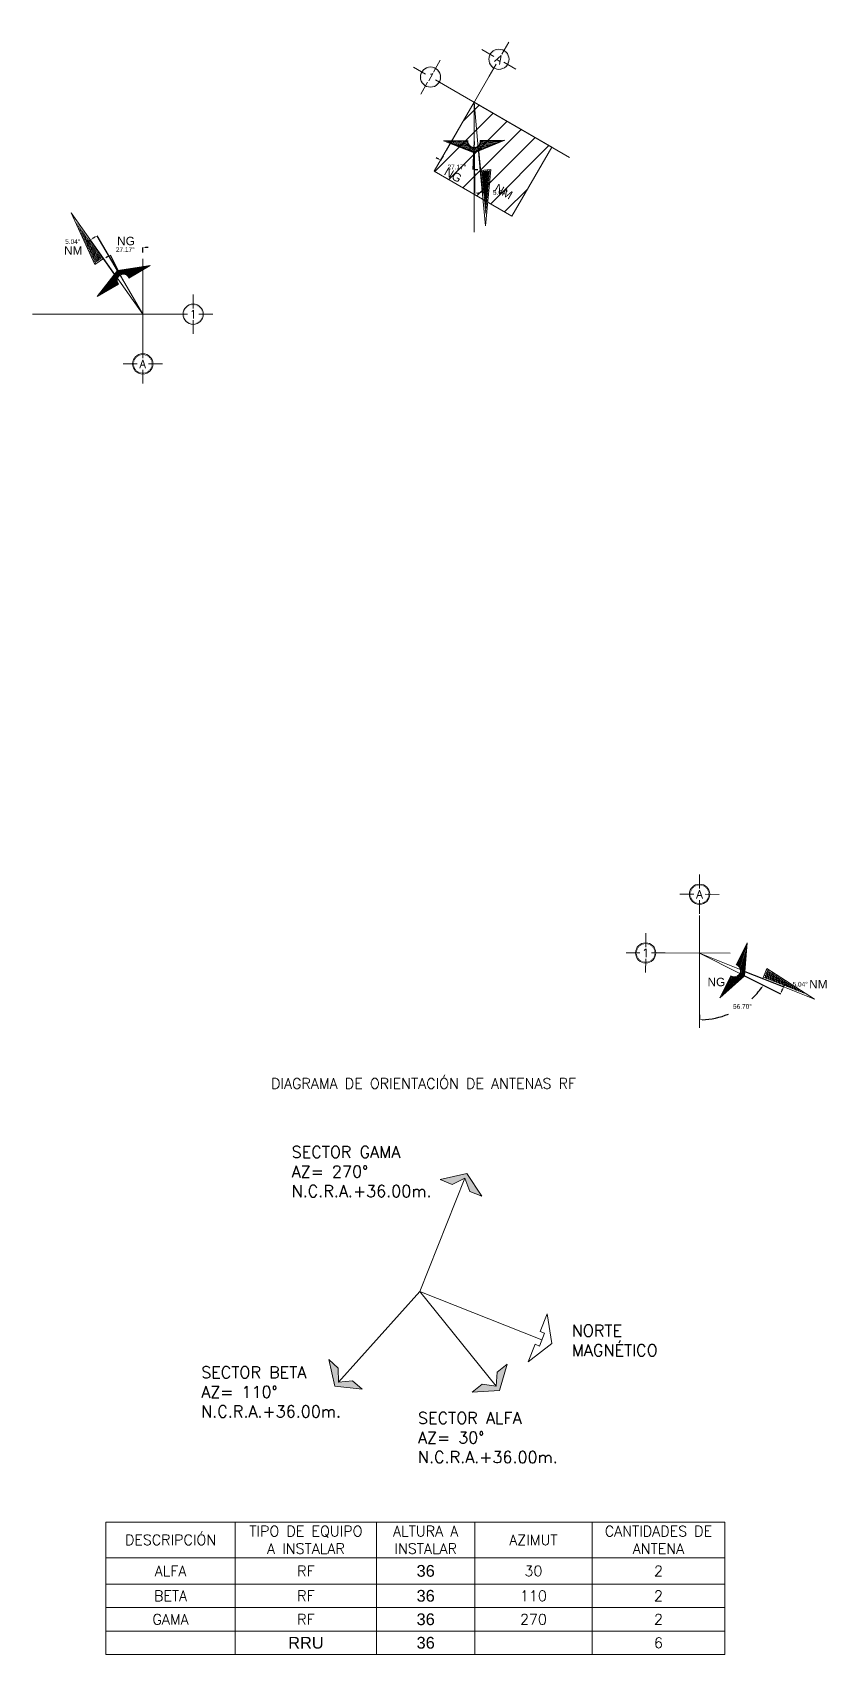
# Model space of a CAD drawing. Header units: millimetres. Extents: x 37 to 259, y 69 to 300.
# Drawn here: x 79.05 to 94.27, y 70.95 to 102.04 of the extents above; entities that cross this region are included whole.
import ezdxf
from ezdxf.enums import TextEntityAlignment as Align

# ---------------------------------------------------------------- set-up
doc = ezdxf.new("R2010")
doc.units = ezdxf.units.MM
doc.layers.get('0').update_dxf_attribs({"lineweight": 0})
doc.layers.get('Defpoints').update_dxf_attribs({"lineweight": 0})
for name, color, linetype, lineweight in [('1', 8, 'Continuous', 0), ('5', 5, 'Continuous', 0), ('EXISTENTE', 8, 'Continuous', 0), ('MARCO', 7, 'Continuous', 0), ('Nuevo', 5, 'Continuous', 0), ('titulos', 5, 'Continuous', 0)]:
    doc.layers.add(name, color=color, linetype=linetype, lineweight=lineweight)
doc.styles.add('Doble Carta', font='ARLRDBD.TTF')
doc.styles.add('ROMANS', font='romans.shx')
doc.styles.get("Standard").update_dxf_attribs({"font": 'arial.ttf'})
doc.styles.add('TEXTOS', font='romans.shx')
doc.dimstyles.new('cotas 90x60', dxfattribs={"dimtxt": 0.075, "dimasz": 0.1, "dimexe": 0, "dimexo": 0, "dimgap": 0.1, "dimtad": 0, "dimtih": 1, "dimtoh": 1, "dimzin": 0, "dimdsep": 46, "dimtxsty": 'Doble Carta', "dimcen": 0.1, "dimclrd": 256, "dimclre": 256, "dimclrt": 256, "dimazin": 0, "dimtfac": 1, "dimtofl": 0, "dimtmove": 0, "dimatfit": 3, "dimfxl": 0.2, "dimtolj": 1, "dimtzin": 0, "dimarcsym": 0})
doc.dimstyles.new('COTAS ATC', dxfattribs={"dimtxt": 0.15, "dimasz": 0.15, "dimexe": 0.15, "dimexo": 0.15, "dimgap": 0.05, "dimtad": 1, "dimtih": 1, "dimtoh": 1, "dimdec": 0, "dimlfac": 100, "dimzin": 0, "dimdsep": 46, "dimtxsty": 'TEXTOS', "dimblk": 'OPEN90', "dimcen": 0.15, "dimclrd": 8, "dimclre": 8, "dimclrt": 8, "dimadec": 0, "dimazin": 0, "dimtfac": 1, "dimtdec": 0, "dimtofl": 0, "dimtmove": 2, "dimatfit": 3, "dimldrblk": 'OPEN90', "dimfxl": 1, "dimtolj": 1, "dimtzin": 0, "dimlwd": -1, "dimlwe": -1, "dimarcsym": 0})

msp = doc.modelspace()

# ---------------------------------------------------------------- texts
at = {"layer": '5', "insert": (83.6241246514895, 81.99425660941046), "char_height": 0.2, "width": 5.516209508428116, "attachment_point": 1, "style": 'TEXTOS'}
msp.add_mtext('DIAGRAMA DE ORIENTACIÓN DE ANTENAS RF', dxfattribs=at)
at = {"layer": 'MARCO', "attachment_point": 1}
for s, insert, char_height, width, rotation in [('NG', (87.00711657709768, 99.46355438651247), 0.1616059306247961, 0.0669020421615325, 329.96818777257056), ('NM', (87.97112489753324, 99.14968666306058), 0.1616059306247961, 0.0669020421615325, 329.96818777257056), ('NG', (80.67411612405427, 98.12386249203796), 0.1616059306247961, 0.0669020421615325, 359.9846267054699), ('NM', (79.65610667282736, 97.9427050266755), 0.1616059306247961, 0.0669020421615325, 359.9846267054699), ('NG', (91.99159337463406, 83.92045032300805), 0.161605930624796, 0.06690204216153249, 0.021327434407826622), ('NM', (93.94041969514235, 83.87683708874343), 0.161605930624796, 0.06690204216153249, 0.021327434407826622)]:
    msp.add_mtext(s, dxfattribs=dict(at, insert=insert, char_height=char_height, width=width, rotation=rotation))
at = {"layer": 'titulos', "extrusion": (8.471681391549739e-08, 2.054569586068581e-08, 0.9999999999999962), "insert": (84.01848853597434, 79.71803246644618, 2.003205346416869e-08), "char_height": 0.225, "width": 4.846737537970093, "attachment_point": 7, "text_direction": (0.9999999999999964, 0, -8.47168139154974e-08), "style": 'TEXTOS'}
msp.add_mtext('SECTOR GAMA\\PAZ= 270°\\PN.C.R.A.+36.00m.', dxfattribs=at)
at = {"layer": 'titulos', "extrusion": (8.471681391549739e-08, 2.054569586068581e-08, 0.9999999999999962), "char_height": 0.225, "attachment_point": 7, "text_direction": (0.9999999999999964, 0, -8.47168139154974e-08), "style": 'TEXTOS'}
for s, insert in [('NORTE\\PMAGNÉTICO', (89.38782816293391, 76.66880683365997, 1.32079473390123e-08)), ('SECTOR BETA\\PAZ= 110°\\PN.C.R.A.+36.00m.', (82.28426745399184, 75.49461649088076, 2.45073640255546e-07)), ('SECTOR ALFA\\PAZ= 30°\\PN.C.R.A.+36.00m.', (86.43955216762339, 74.61945584660688, 2.45073640255546e-07))]:
    msp.add_mtext(s, dxfattribs=dict(at, insert=insert))

# ---------------------------------------------------------------- blocks, each defined once
blk = doc.blocks.new('*T13')
at = {"layer": '5', "color": 0, "linetype": 'ByBlock', "lineweight": -2, "transparency": 16777216}
for p, q in [((0, 0), (11.86698090108241, 0)), ((0, 0), (0, -2.539353300913831)), ((2.482374912444186, 0), (2.482374912444186, -2.539353300913831)), ((5.189749824888381, 0), (5.189749824888381, -2.539353300913831)), ((7.073651749507377, 0), (7.073651749507377, -2.539353300913831)), ((9.320606411406928, 0), (9.320606411406928, -2.539353300913831)), ((11.86698090108241, 0), (11.86698090108241, -2.539353300913831)), ((0, -0.6833333333333371), (11.86698090108241, -0.6833333333333371)), ((0, -1.189353300913822), (11.86698090108241, -1.189353300913822)), ((0, -1.639353300913825), (11.86698090108241, -1.639353300913825)), ((0, -2.089353300913828), (11.86698090108241, -2.089353300913828)), ((0, -2.539353300913831), (11.86698090108241, -2.539353300913831))]:
    blk.add_line(p, q, dxfattribs=at)
at = {"layer": '5', "color": 0, "transparency": 16777216, "char_height": 0.2, "attachment_point": 5, "style": 'TEXTOS'}
for s, insert, width in [('DESCRIPCIÓN', (1.241187456222093, -0.3416666666666686), 2.332374912444189), ('TIPO DE EQUIPO A INSTALAR', (3.83606236866629, -0.3416666666666686), 2.557374912444198), ('ALTURA A INSTALAR', (6.131700787197886, -0.3416666666666686), 1.733901924619), ('AZIMUT', (8.19712908045716, -0.3416666666666686), 2.096954661899554), ('CANTIDADES DE ANTENA', (10.59379365624467, -0.3416666666666686), 2.396374489675486), ('ALFA', (1.241187456222093, -0.9363433171235869), 2.332374912444189), ('RF', (3.83606236866629, -0.9363433171235869), 2.557374912444198), ('30', (8.19712908045716, -0.9363433171235869), 2.096954661899554), ('2', (10.59379365624467, -0.9363433171235869), 2.396374489675486), ('BETA', (1.241187456222093, -1.414353300913831), 2.332374912444189), ('RF', (3.83606236866629, -1.414353300913831), 2.557374912444198), ('110', (8.19712908045716, -1.414353300913831), 2.096954661899554), ('2', (10.59379365624467, -1.414353300913831), 2.396374489675486), ('GAMA', (1.241187456222093, -1.86435330091382), 2.332374912444189), ('RF', (3.83606236866629, -1.86435330091382), 2.557374912444198), ('270', (8.19712908045716, -1.86435330091382), 2.096954661899554), ('2', (10.59379365624467, -1.86435330091382), 2.396374489675486), ('6', (10.59379365624467, -2.314353300913837), 2.396374489675486)]:
    blk.add_mtext(s, dxfattribs=dict(at, insert=insert, width=width))
at = {"layer": '5', "color": 0, "transparency": 16777216, "char_height": 0.2250000000000001, "attachment_point": 5}
for s, insert, width in [('36', (6.131700787197886, -0.9363433171235869), 1.733901924619), ('36', (6.131700787197886, -1.414353300913831), 1.733901924619), ('36', (6.131700787197886, -1.86435330091382), 1.733901924619), ('RRU', (3.83606236866629, -2.314353300913837), 2.557374912444198), ('36', (6.131700787197886, -2.314353300913837), 1.733901924619)]:
    blk.add_mtext(s, dxfattribs=dict(at, insert=insert, width=width))
blk = doc.blocks.new('ZEJEV')
at = {"linetype": 'Continuous', "ltscale": 0.25}
h = blk.add_hatch(color=256, dxfattribs=at)
edge = h.paths.add_edge_path()
edge.add_arc((0, 0), 0.3333662952246184, 0, 360)
edge = h.paths.add_edge_path(flags=16)
edge.add_arc((0, 0), 0.3184506822615112, 0, 360)
for p, q in [((0, 0.2051596870354615), (0, 0.6972857957597398)), ((-0.205159687035291, 0), (-0.6972857957597114, 0)), ((0.2051596870353194, 0), (0.6972857957597682, 0)), ((0, -0.2051596870355183), (0, -0.6972857957597682))]:
    blk.add_line(p, q, dxfattribs=at)
at = {"linetype": 'Continuous', "ltscale": 0.25, "const_width": 0.0239665521434915}
for points in [[(5.684341886080801e-14, 0.2627742995874485), (5.684341886080801e-14, 0.6396711832075823)], [(-0.2627742995875337, -8.526512829121202e-14), (-0.6396711832076107, -8.526512829121202e-14)], [(0.26277429958742, 2.842170943040401e-14), (0.6396711832076676, 2.842170943040401e-14)], [(5.684341886080801e-14, -0.262774299587619), (5.684341886080801e-14, -0.6396711832077813)]]:
    blk.add_lwpolyline(points, dxfattribs=at)
at = {"linetype": 'Continuous', "ltscale": 0.25}
blk.add_circle((0, 0), 0.3594982821523723, dxfattribs=at)
at = {"linetype": 'Continuous', "style": 'ROMANS'}
blk.add_attdef('X', text='', height=0.3, rotation=2.066581739609821e-05, dxfattribs=at).set_placement((0, 0), align=Align.MIDDLE)
blk = doc.blocks.new('*D33')
at = {"layer": 'Defpoints', "color": 0, "ltscale": 0.001, "transparency": 16777216}
for p in [(87.56472330781878, 100.9452069342478), (87.51574961600187, 100.7025556804414), (87.5156328936014, 99.95319667047147), (86.92304669091197, 99.67617804085026), (87.06933893416739, 99.50084129537362)]:
    blk.add_point(p, dxfattribs=at)
at = {"layer": 'MARCO', "lineweight": -2, "ltscale": 0.001, "transparency": 16777216}
for p, q in [((87.5156328936014, 99.95319667047147), (87.48887630355975, 99.41250430989233)), ((86.92304669091197, 99.67617804085026), (86.87520932598775, 99.59333856154834))]:
    blk.add_line(p, q, dxfattribs=at)
for start, end in [(235.787016179919, 237.8909225194689), (269.2708903045801, 271.3747966441302)]:
    blk.add_arc((87.55618017644781, 100.7725688716056), 1.361728836198286, start, end, dxfattribs=at)
at = {"layer": 'MARCO', "ltscale": 0.001, "transparency": 16777216}
for points in [[(86.83667576059275, 99.62627196074115), (86.8280775535786, 99.61199440444045), (86.87520932598775, 99.59333856154832)], [(87.5385931445594, 99.40262098224119), (87.53911115131115, 99.41927959703303), (87.48887630355975, 99.41250430989233)]]:
    blk.add_solid(points, dxfattribs=at)
at = {"layer": 'MARCO', "ltscale": 0.001, "transparency": 16777216, "insert": (87.18647771429625, 99.46198674414731), "char_height": 0.09, "attachment_point": 5, "style": 'Doble Carta'}
blk.add_mtext('\\A1;27.17°', dxfattribs=at)
blk = doc.blocks.new('*D34')
at = {"layer": 'Defpoints', "color": 0, "ltscale": 0.001, "transparency": 16777216}
for p in [(87.50895414157847, 100.6827781719168), (87.50895414157854, 100.6827781719168), (87.517034098735, 99.73137268322914), (87.59787258127159, 99.76462147734792), (87.57407572029926, 98.96275421758301)]:
    blk.add_point(p, dxfattribs=at)
at = {"layer": 'MARCO', "lineweight": -2, "ltscale": 0.001, "transparency": 16777216}
for p, q in [((87.517034098735, 99.73137268322914), (87.52357164772309, 98.96158394928786)), ((87.59787258127159, 99.76462147734792), (87.67487212726722, 98.96953725321268)), ((87.72456404038994, 98.97507925377236), (87.77456404038993, 98.97507925377236))]:
    blk.add_line(p, q, dxfattribs=at)
for start, end in [(272.1509993612015, 273.8671140015362), (275.531531858166, 277.1959497147959)]:
    blk.add_arc((87.50895414157847, 100.6827781719176), 1.721256292217963, start, end, dxfattribs=at)
at = {"layer": 'MARCO', "ltscale": 0.001, "transparency": 16777216}
for points in [[(87.57375019683707, 98.95440358347119), (87.57336661012279, 98.97106583539014), (87.5235716477231, 98.96158394928786)], [(87.62435748675553, 98.97374623627503), (87.62572293227649, 98.95713559702462), (87.67487212726724, 98.96953725321268)]]:
    blk.add_solid(points, dxfattribs=at)
at = {"layer": 'MARCO', "ltscale": 0.001, "transparency": 16777216, "insert": (88.02269281302574, 98.97507925377235), "char_height": 0.09, "attachment_point": 5, "style": 'Doble Carta'}
blk.add_mtext('\\A1;5.04°', dxfattribs=at)
blk = doc.blocks.new('FLECHA')
blk.add_hatch(color=256).paths.add_polyline_path([(0, 1.623940971963748), (-0.2858467634463752, 1.423788913431054), (-0.1213582129566932, 1.423788913431054), (7.275902103032195e-12, 1.557185003453924), (0.1213582129566931, 1.423788913431054), (0.2858467634463753, 1.423788913431053)])
for p, q in [((0, 1.623940971963748), (-0.285846763435984, 1.423788913438329)), ((-0.121358212956693, 1.423788913431054), (7.275957614183426e-12, 1.557185003453924)), ((0, 1.623940971963748), (0.285846763435984, 1.423788913438329)), ((0.121358212956693, 1.423788913431054), (7.275957614183426e-12, 1.557185003453924)), ((0, 0), (0, 1.5571850034612)), ((-0.285846763435984, 1.423788913431054), (-0.121358212956693, 1.423788913431054)), ((0.285846763435984, 1.423788913431054), (0.121358212956693, 1.423788913431054))]:
    blk.add_line(p, q)
blk = doc.blocks.new('*U80')
blk.add_hatch(color=256).paths.add_polyline_path([(-0.5514205126726618, 1.527455301678704), (-0.7523207973491175, 1.242133913898955), (-0.5976052548210614, 1.297987151427731), (-0.5287530567575321, 1.464665606871194), (-0.3693097083902122, 1.380403211076372), (-0.2145941658621559, 1.436256448605148)])
for p, q in [((-0.5514205126726618, 1.527455301678704), (-0.7523207973418145, 1.242133913909327)), ((-0.5976052548210613, 1.297987151427731), (-0.5287530567575323, 1.464665606871194)), ((-0.5514205126726618, 1.527455301678704), (-0.2145941658744004, 1.436256448608464)), ((-0.3693097083902123, 1.380403211076372), (-0.5287530567575323, 1.464665606871194)), ((0, 0), (-0.5287530567668465, 1.464665606875567)), ((-0.7523207973393438, 1.242133913902483), (-0.5976052548210613, 1.297987151427731)), ((-0.2145941658719298, 1.43625644860162), (-0.3693097083902123, 1.380403211076372))]:
    blk.add_line(p, q)
blk = doc.blocks.new('*U81')
blk.add_hatch(color=256).paths.add_polyline_path([(0.5540147517148082, 1.5265162741697), (0.2170339508233317, 1.43588979604006), (0.371654379503968, 1.379773788726523), (0.5312406534274656, 1.463765180323591), (0.5998095776064268, 1.296969990582983), (0.7544300062870632, 1.240853983269446)])
for p, q in [((0, 0), (0.5312406534231086, 1.463765180332913)), ((0.5540147517148082, 1.5265162741697), (0.2170339508355816, 1.435889796043354)), ((0.3716543795039682, 1.379773788726523), (0.5312406534274657, 1.463765180323591)), ((0.5998095776064267, 1.296969990582983), (0.5312406534274657, 1.463765180323591)), ((0.5540147517148082, 1.5265162741697), (0.7544300062797776, 1.24085398327983)), ((0.2170339508330995, 1.435889796036515), (0.3716543795039682, 1.379773788726523)), ((0.7544300062772955, 1.240853983272991), (0.5998095776064267, 1.296969990582983))]:
    blk.add_line(p, q)
blk = doc.blocks.new('A$C6DDA35DD')
blk.add_line((-3.299646778032184e-08, 1.678831556368094), (-3.299646778032184e-08, 4.246248686001763e-08))
blk.add_lwpolyline([(-0.003295370908745099, 1.814996345310645), (0.3259188773517963, 1.621021814855338), (0.08388900034333346, 1.621032385890429), (0.08389159818034386, 1.680511819620731), (-0.09049408733699238, 1.680519436209577), (-0.09049668520310661, 1.621040002479274), (-0.3325265622333973, 1.621050573543469)], close=True)
blk = doc.blocks.new('A$C31366731')
blk.add_blockref('A$C6DDA35DD', (-0.3325264962404617, -4.246248863637447e-08))
blk = doc.blocks.new('*D37')
at = {"layer": 'Defpoints', "color": 0, "transparency": 16777216}
for p in [(86.47467494699136, 77.9081783536087), (86.47467494699136, 77.9081783536087), (86.47467494699136, 77.9081783536087), (87.33144111510195, 77.56839262273415), (85.14455465983544, 77.39665543340784)]:
    blk.add_point(p, dxfattribs=at)
blk = doc.blocks.new('_Open90')
at = {"color": 0, "linetype": 'ByBlock', "lineweight": -2}
for p, q in [((0, 0), (-1, 0)), ((-0.5, 0.5), (0, 0)), ((0, 0), (-0.5, -0.5))]:
    blk.add_line(p, q, dxfattribs=at)
blk = doc.blocks.new('*D74')
at = {"layer": 'Defpoints', "color": 0, "ltscale": 0.001, "transparency": 16777216}
for p in [(80.95120330612895, 97.90345705808095), (81.16558704915938, 97.8248186102624), (80.79105551645398, 97.28851285811685), (81.16582013471768, 96.6395980560473), (81.24480061536886, 96.40499171099219)]:
    blk.add_point(p, dxfattribs=at)
at = {"layer": 'MARCO', "lineweight": -2, "ltscale": 0.001, "transparency": 16777216}
for p, q in [((80.79105551645398, 97.28851285811685), (80.54374304642008, 97.77007353556576)), ((81.16558704915938, 97.8248186102624), (81.16556823670135, 97.92047838477608))]:
    blk.add_line(p, q, dxfattribs=at)
for start, end in [(119.2873292374785, 121.3912355770284), (85.80345511281983, 87.90736145236974)]:
    blk.add_arc((81.16583603438572, 96.55874957491027), 1.361728836198372, start, end, dxfattribs=at)
at = {"layer": 'MARCO', "ltscale": 0.001, "transparency": 16777216}
for points in [[(80.4957500137312, 97.7537605573653), (80.50363492734695, 97.73907703207163), (80.54374304642008, 97.77007353556576)], [(81.21540863598278, 97.91123830664273), (81.21571134244326, 97.92790222414662), (81.16556823670135, 97.92047838477608)]]:
    blk.add_solid(points, dxfattribs=at)
at = {"layer": 'MARCO', "ltscale": 0.001, "transparency": 16777216, "insert": (80.83033802611914, 97.87850201752337), "char_height": 0.09, "attachment_point": 5, "style": 'Doble Carta'}
blk.add_mtext('\\A1;27.17°', dxfattribs=at)
blk = doc.blocks.new('*D75')
at = {"layer": 'Defpoints', "color": 0, "ltscale": 0.001, "transparency": 16777216}
for p in [(80.24498362433012, 98.11688312865311), (80.62551120971693, 97.41065643018118), (80.67887513164082, 97.47988528548058), (81.1618105450407, 96.6601224685043), (81.16181054504065, 96.66012246850421)]:
    blk.add_point(p, dxfattribs=at)
at = {"layer": 'MARCO', "lineweight": -2, "ltscale": 0.001, "transparency": 16777216}
for p, q in [((80.12084409038513, 98.03092955331921), (80.07084409038514, 98.0309295533192)), ((80.62551120971693, 97.41065643018118), (80.16109904188947, 98.06058657406277)), ((80.67887513164082, 97.47988528548058), (80.28812876232013, 98.14316102701824))]:
    blk.add_line(p, q, dxfattribs=at)
for centre, start, end in [((81.1618105450411, 96.66012246850357), 125.5479707910642, 127.2123886476941), ((81.16181054504109, 96.66012246850356), 122.1674382941015, 123.8835529344343)]:
    blk.add_arc(centre, 1.721256292217906, start, end, dxfattribs=at)
at = {"layer": 'MARCO', "ltscale": 0.001, "transparency": 16777216}
for points in [[(80.20694429263784, 98.08221196257398), (80.19745253145862, 98.0959117526269), (80.16109904188946, 98.06058657406275)], [(80.2410880974051, 98.12427663428784), (80.2497555039617, 98.11004098040891), (80.28812876232013, 98.14316102701824)]]:
    blk.add_solid(points, dxfattribs=at)
at = {"layer": 'MARCO', "ltscale": 0.001, "transparency": 16777216, "insert": (79.82271531774931, 98.0309295533192), "char_height": 0.09, "attachment_point": 5, "style": 'Doble Carta'}
blk.add_mtext('\\A1;5.04°', dxfattribs=at)
blk = doc.blocks.new('*D76')
at = {"layer": 'Defpoints', "color": 0, "ltscale": 0.001, "transparency": 16777216}
for p in [(91.75610825672236, 84.62895039264492), (91.83523899791626, 84.39439468654916), (93.0457782334496, 83.7831980659472), (91.83623127469156, 83.20917452478604), (92.30992508642956, 83.19392993099544)]:
    blk.add_point(p, dxfattribs=at)
at = {"layer": 'MARCO', "lineweight": -2, "ltscale": 0.001, "transparency": 16777216}
for p, q in [((93.0457782334496, 83.7831980659472), (93.0580312413833, 83.77516266917439)), ((91.83623127469156, 83.20917452478604), (91.83631037166441, 83.11469753077542))]:
    blk.add_line(p, q, dxfattribs=at)
for start, end in [(313.4850569219034, 324.784570676204), (272.0069467930201, 292.3494806605254)]:
    blk.add_arc((91.83508598718606, 84.57715760805479), 1.462460589812034, start, end, dxfattribs=at)
at = {"layer": 'MARCO', "ltscale": 0.001, "transparency": 16777216}
for points in [[(93.02301173909804, 83.7385146282426), (93.03679053628055, 83.72913792701127), (93.0580312413833, 83.77516266917439)], [(91.8864517621484, 83.10726211520023), (91.88615290284933, 83.12392610214505), (91.8363103716644, 83.1146975307754)]]:
    blk.add_solid(points, dxfattribs=at)
at = {"layer": 'MARCO', "ltscale": 0.001, "transparency": 16777216, "insert": (92.6611052005659, 83.37030913542839), "char_height": 0.09, "attachment_point": 5, "style": 'Doble Carta'}
blk.add_mtext('\\A1;56.70°', dxfattribs=at)
blk = doc.blocks.new('*D77')
at = {"layer": 'Defpoints', "color": 0, "ltscale": 0.001, "transparency": 16777216}
for p in [(91.84978068199345, 84.3793657897073), (91.84978068199338, 84.37936578970731), (92.70129513071113, 83.9549122195283), (92.70834188057262, 84.0420367619119), (93.41213221841488, 83.65702175800322)]:
    blk.add_point(p, dxfattribs=at)
at = {"layer": 'MARCO', "lineweight": -2, "ltscale": 0.001, "transparency": 16777216}
for p, q in [((92.70129513071113, 83.9549122195283), (93.39026133618802, 83.611483912366)), ((92.70834188057262, 84.0420367619119), (93.45181896730827, 83.74992432627923)), ((93.4694254860477, 83.79672187426925), (93.51942548604771, 83.79672187426925))]:
    blk.add_line(p, q, dxfattribs=at)
for centre, start, end in [((91.84978068199355, 84.37936578970722), 335.1695847388709, 336.8856993792061), ((91.84978068199356, 84.37936578970724), 338.5501172358368, 340.2145350924678)]:
    blk.add_arc(centre, 1.721256292216953, start, end, dxfattribs=at)
at = {"layer": 'MARCO', "ltscale": 0.001, "transparency": 16777216}
for points in [[(93.41942622677456, 83.65294297170794), (93.40440356479412, 83.66016082490671), (93.390261336188, 83.61148391236601)], [(93.42514955042294, 83.7068176371528), (93.44057168834964, 83.70049818784548), (93.45181896730826, 83.74992432627923)]]:
    blk.add_solid(points, dxfattribs=at)
at = {"layer": 'MARCO', "ltscale": 0.001, "transparency": 16777216, "insert": (93.76755425868353, 83.79672187426921), "char_height": 0.09, "attachment_point": 5, "style": 'Doble Carta'}
blk.add_mtext('\\A1;5.04°', dxfattribs=at)

# ---------------------------------------------------------------- dimensions: what is measured, and where the dimension line sits
at = {"layer": 'MARCO', "ltscale": 0.001}
for base, line1, line2, picture, middle in [((87.06933893416739, 99.50084129537362), ((87.5156328936014, 99.95319667047147), (87.56472330781878, 100.9452069342478)), ((86.92304669091197, 99.67617804085027), (87.51574961600187, 100.7025556804414)), '*D33', (87.18647771429625, 99.46198674414731)), ((80.95120330612895, 97.90345705808095), ((80.79105551645398, 97.28851285811685), (81.24480061536886, 96.40499171099219)), ((81.1655870491594, 97.8248186102624), (81.16582013471768, 96.63959805604729)), '*D74', (80.83033802611914, 97.87850201752337))]:
    dim = msp.add_angular_dim_2l(base=base, line1=line1, line2=line2, dimstyle='cotas 90x60', override={"dimtxt": 0.09, "dimasz": 0.05, "dimjust": 1, "dimfxl": 0.1125}, dxfattribs=at)
    dim.commit()
    dim.dimension.update_dxf_attribs({"geometry": picture, "text_midpoint": middle, "dimtype": 162})
for base, line1, line2, picture, middle in [((87.57407572029926, 98.96275421758301), ((87.50895414157854, 100.6827781719168), (87.59787258127157, 99.7646214773479)), ((87.50895414157847, 100.6827781719168), (87.517034098735, 99.73137268322914)), '*D34', (88.02269281302574, 98.97507925377235)), ((80.24498362433012, 98.11688312865311), ((81.16181054504065, 96.66012246850421), (80.62551120971693, 97.41065643018116)), ((81.1618105450407, 96.6601224685043), (80.67887513164082, 97.47988528548058)), '*D75', (79.82271531774931, 98.0309295533192)), ((92.30992508642956, 83.19392993099544), ((93.04577823344961, 83.7831980659472), (91.75610825672236, 84.62895039264492)), ((91.83623127469157, 83.20917452478605), (91.83523899791628, 84.39439468654916)), '*D76', (92.6611052005659, 83.37030913542839)), ((93.41213221841488, 83.65702175800322), ((91.84978068199338, 84.3793657897073), (92.7083418805726, 84.0420367619119)), ((91.84978068199344, 84.37936578970726), (92.70129513071113, 83.9549122195283)), '*D77', (93.76755425868353, 83.79672187426922))]:
    dim = msp.add_angular_dim_2l(base=base, line1=line1, line2=line2, dimstyle='cotas 90x60', override={"dimtxt": 0.09, "dimasz": 0.05, "dimjust": 1, "dimfxl": 0.1125}, dxfattribs=at)
    dim.commit()
    dim.dimension.update_dxf_attribs({"geometry": picture, "text_midpoint": middle})
at = {"layer": 'titulos'}
dim = msp.add_angular_dim_2l(base=(85.14455465983544, 77.39665543340784), line1=((86.47467494699136, 77.9081783536087), (87.33144111510195, 77.56839262273415)), line2=((86.47467494699136, 77.9081783536087), (86.47467494699136, 77.9081783536087)), dimstyle='COTAS ATC', override={"dimscale": 1.2, "dimclrd": 5, "dimclre": 5, "dimclrt": 5}, dxfattribs=at)
dim.commit()
dim.dimension.update_dxf_attribs({"geometry": '*D37', "text_midpoint": (85.14455465983544, 77.39665543340784)})

# ---------------------------------------------------------------- hatches: boundary and pattern name
at = {"layer": '1', "lineweight": 0, "true_color": 0x000000}
h = msp.add_hatch(dxfattribs=at)
h.set_pattern_fill('ANSI31', color=18, scale=0.09409215494019248)
h.set_pattern_definition([(45, (-143.8747064516155, -34.51381675144489), (-0.2112429125865626, 0.2112429125865627), [])])
h.paths.add_polyline_path([(89.00586876504005, 99.84227486393299), (87.5158051073033, 100.7025635178369), (86.7524822700095, 99.38044958106535), (88.2425459277458, 98.52016092716144)])
at = {"layer": 'MARCO', "ltscale": 0.01}
h = msp.add_hatch(dxfattribs=at)
h.set_pattern_fill('ANSI31', color=256, scale=0.005185562058072982, angle=982.1064401030951, style=0)
h.set_pattern_definition([(189.1064398261894, (665.5321937379522, 579.7166169279059), (-0.00260576685209684, 0.01625664566526832), [])])
edge = h.paths.add_edge_path()
edge.add_arc((87.51230031246668, 99.9531991564968), 0.1304134759359513, 538.3442463746237, 721.8686336260657, ccw=False)
edge.add_line((87.3819412878511, 99.95696736654511), (86.98531708168031, 99.9562305454269))
edge.add_line((86.98531708168034, 99.95623054542688), (87.51268830515144, 99.74434667114124))
edge.add_line((87.51268830515146, 99.74434667114124), (88.03926864281577, 99.95818850334493))
edge.add_line((88.03926864281571, 99.95818850334496), (87.64264443671497, 99.95745168276204))
h = msp.add_hatch(dxfattribs=at)
h.set_pattern_fill('ANSI31', color=256, scale=0.006222674469687587, angle=983.4147856514763, style=0)
h.set_pattern_definition([(218.414785659799, (410.9059226768685, 941.7373249441166), (-0.01227600659861798, 0.0154802575172584), [])])
h.paths.add_polyline_path([(87.73972287428381, 98.53407043191824), (87.81864097107592, 99.39577110140496), (87.65834696397403, 99.38035781137016)])
h = msp.add_hatch(dxfattribs=at)
h.set_pattern_fill('ANSI31', color=256, scale=0.006222674469687587, angle=833.4312245843757, style=0)
h.set_pattern_definition([(68.43122459269834, (221.8744618769832, -793.3726295463533), (0.01837354694527357, -0.007263021648031627), [])])
h.paths.add_polyline_path([(79.88710434907375, 98.40520793170876), (80.24983502412977, 97.61959825307146), (80.38092023087543, 97.71313117131379)])
h = msp.add_hatch(dxfattribs=at)
h.set_pattern_fill('ANSI31', color=256, scale=0.005185562058072982, angle=832.1228790359945, style=0)
h.set_pattern_definition([(39.12287875908879, (-179.702119828031, -607.2818453222357), (0.01038864824055908, -0.01277280458268672), [])])
edge = h.paths.add_edge_path()
edge.add_arc((80.79394238180711, 97.2901778240723), 0.1304134759359513, 388.360685307523, 571.8850725589652, ccw=False)
edge.add_line((80.90870294445827, 97.35212689965604), (81.25176407657538, 97.551175545611))
edge.add_line((81.25176407657537, 97.551175545611), (80.68912829308815, 97.47082532054965))
edge.add_line((80.68912829308812, 97.47082532054961), (80.34014594972933, 97.02224254642792))
edge.add_line((80.34014594972939, 97.02224254642793), (80.68320708205361, 97.22129119188433))
h = msp.add_hatch(dxfattribs=at)
h.set_pattern_fill('ANSI31', color=256, scale=0.005185562058072981, angle=685.3137257701326, style=0)
h.set_pattern_definition([(252.3137254932267, (-75.20430827947436, 816.279351234936), (-0.01568596928800446, 0.005001891309230419), [])])
edge = h.paths.add_edge_path()
edge.add_arc((92.50263695824553, 84.05376116972553), 0.1304134759359513, 241.551532041661, 425.0759192931031, ccw=False)
edge.add_line((92.44051213120615, 83.93909565367548), (92.26238592124653, 83.58471964270491))
edge.add_line((92.26238592124666, 83.58471964270493), (92.68924259062082, 83.95996431933405))
edge.add_line((92.68924259062076, 83.95996431933418), (92.7357216238584, 84.5264048552108))
edge.add_line((92.73572162385834, 84.52640485521067), (92.55759541345249, 84.17202884454396))
h = msp.add_hatch(dxfattribs=at)
h.set_pattern_fill('ANSI31', color=256, scale=0.006222674469687585, angle=686.4333710291453, style=0)
h.set_pattern_definition([(281.433371037468, (-510.9334499453037, 754.1634554622856), (-0.0193649314490145, -0.003916393849565748), [])])
h.paths.add_polyline_path([(93.86930973242302, 83.61014438179211), (93.13720721254968, 84.07142738623762), (93.0782171994229, 83.9215877500468)])

# ---------------------------------------------------------------- linework, layer by layer
at = {"layer": '1', "color": 18, "lineweight": 0, "true_color": 0x000000}
for points in [[(89.00586876504005, 99.84227486393299), (87.5158051073033, 100.7025635178369), (86.7524822700095, 99.38044958106535)], [(86.7524822700095, 99.38044958106535), (88.2425459277458, 98.52016092716144), (89.00586876504005, 99.84227486393299)]]:
    msp.add_lwpolyline(points, dxfattribs=at)
at = {"layer": 'EXISTENTE'}
for p, q in [((86.98402011032408, 99.78117585075627), (87.80342857830627, 101.2013878190884)), ((87.006263221793, 100.9971971337746), (89.34815780023371, 99.6438614341348)), ((87.51569143440288, 100.7025634901314), (87.63416068613287, 99.3967919094166)), ((87.51570034369908, 100.70256094199), (87.51689196026757, 99.83482101551411)), ((81.16587441989715, 96.63962039903295), (80.41008382349924, 97.7110003311786)), ((81.16531626027285, 97.70340104714553), (81.16626413103526, 96.06375737428986)), ((81.16586543079492, 96.63961814856087), (80.7307480750425, 97.39038235034026)), ((81.75436911901721, 96.63934313219617), (79.04956087394825, 96.63964289272234)), ((91.83592784582963, 85.11184350994756), (91.8345817503368, 82.96374489138361)), ((92.4238235988904, 84.39395794707517), (91.18167410502308, 84.39598100474547)), ((91.8352056412058, 84.39434638106727), (93.05259854202949, 83.9074902322595)), ((91.83525690961484, 84.3945815277732), (92.61037614392932, 84.0044992639539))]:
    msp.add_line(p, q, dxfattribs=at)
at = {"layer": 'MARCO', "ltscale": 0.01}
for points in [[(87.63281968232309, 99.96997872888358, -1.146076627433734), (87.39824344905703, 99.96849697259324), (86.92665859136187, 99.96551809047779), (87.51703409873514, 99.73137268322915), (88.10440454170563, 99.9729576105681)], [(87.6459567605116, 99.95803034812675, -1.031238937005291), (87.3852583628285, 99.95638358306527), (86.98864138493053, 99.95387825492196), (87.51695213836823, 99.74434799140423), (88.04257373834189, 99.96053567573443)], [(80.69798079461836, 97.21535906743807, -1.146076627433734), (80.90035486555203, 97.33398849139662), (81.3072014823428, 97.57247744743427), (80.6788751316407, 97.47988528548049), (80.29113417615098, 96.97687011092947)], [(80.68062847724744, 97.21913315115452, -1.031238937005291), (80.90553871245348, 97.35097302558277), (81.24770889283505, 97.55154937384864), (80.68543697749206, 97.46869120138383), (80.33845829665651, 97.01855680338635)], [(92.54198458566306, 84.16890558677085, -1.146076627433734), (92.43756873540495, 83.95884479787884), (92.22765431993888, 83.5365450347656), (92.70278265944397, 83.95799535501817), (92.7518990022743, 84.5912053511961)], [(92.55857194822768, 84.17524640920851, -1.031238937005291), (92.44252845963449, 83.94179346931526), (92.26598415359199, 83.58662673124712), (92.69116339477016, 83.96377099595063), (92.73511625471791, 84.53041314697487)]]:
    msp.add_lwpolyline(points, format="xyb", close=True, dxfattribs=at)
for points in [[(87.73324943312782, 98.3336693619741), (87.83552511209626, 99.41556015853295), (87.63416068613287, 99.3967919094166)], [(79.79245925929567, 98.58196992212538), (80.24511479706135, 97.59401700102173), (80.41008382349924, 97.7110003311786)], [(94.04496088592423, 83.51345329353231), (93.12723247960257, 84.09545207567663), (93.05259854202949, 83.9074902322595)]]:
    msp.add_lwpolyline(points, close=True, dxfattribs=at)
at = {"layer": 'Nuevo', "color": 5}
msp.add_line((87.51574821915054, 100.702775582223), (87.51546163375271, 98.21410734555883), dxfattribs=at)

# ---------------------------------------------------------------- block references
msp.add_blockref('*T13', (80.4562842253957, 73.48682735855698))
at = {"layer": 'MARCO'}
ref = msp.add_blockref('ZEJEV', (87.99284274778387, 101.5265090070894), dxfattribs=dict(at, xscale=-0.5396254929922594, yscale=0.5396254929922595, zscale=0.5396254929922595, rotation=329.7751110016818))
ref.add_attrib('X', 'A', dxfattribs={"layer": '0', "linetype": 'Continuous', "height": 0.1616059306247961, "rotation": 329.7750903358543, "style": 'ROMANS'}).set_placement((87.99284274778387, 101.5265090070894), align=Align.MIDDLE)
ref = msp.add_blockref('ZEJEV', (86.68045916904425, 101.1854343078358), dxfattribs=dict(at, xscale=-0.5396254929922603, yscale=0.5396254929922603, zscale=0.5396254929922603, rotation=149.9823138942511))
ref.add_attrib('X', '1', dxfattribs={"layer": '0', "linetype": 'Continuous', "height": 0.1616059306247962, "rotation": 329.9822932284239, "style": 'ROMANS'}).set_placement((86.68045916904425, 101.1854343078358), align=Align.MIDDLE)
ref = msp.add_blockref('ZEJEV', (82.13064231022143, 96.63933494175507), dxfattribs=dict(at, xscale=-0.5396254929922604, yscale=0.5396254929922603, zscale=0.5396254929922603, rotation=179.9987528271504))
ref.add_attrib('X', '1', dxfattribs={"layer": '0', "linetype": 'Continuous', "height": 0.1616059306247962, "rotation": 359.9987321613237, "style": 'ROMANS'}).set_placement((82.13064231022143, 96.63933494175507), align=Align.MIDDLE)
ref = msp.add_blockref('ZEJEV', (81.16489519951917, 95.68748667318145), dxfattribs=dict(at, xscale=-0.5396254929922594, yscale=0.5396254929922595, zscale=0.5396254929922595, rotation=359.791549934581))
ref.add_attrib('X', 'A', dxfattribs={"layer": '0', "linetype": 'Continuous', "height": 0.1616059306247961, "rotation": 359.7915292687542, "style": 'ROMANS'}).set_placement((81.16489519951917, 95.68748667318145), align=Align.MIDDLE)
ref = msp.add_blockref('ZEJEV', (91.83832283534637, 85.52148098240409), dxfattribs=dict(at, xscale=-0.539625492992259, yscale=0.5396254929922595, zscale=0.5396254929922595, rotation=359.73747445797))
ref.add_attrib('X', 'A', dxfattribs={"layer": '0', "linetype": 'Continuous', "height": 0.161605930624796, "rotation": 359.7374537921428, "style": 'ROMANS'}).set_placement((91.83832283534637, 85.52148098240409), align=Align.MIDDLE)
ref = msp.add_blockref('ZEJEV', (90.80540108913145, 84.39634431992863), dxfattribs=dict(at, xscale=-0.5396254929922603, yscale=0.5396254929922601, zscale=0.5396254929922603, rotation=179.9446773505395))
ref.add_attrib('X', '1', dxfattribs={"layer": '0', "linetype": 'Continuous', "height": 0.1616059306247961, "rotation": 359.9446566847112, "style": 'ROMANS'}).set_placement((90.80540108913145, 84.39634431992863), align=Align.MIDDLE)
at = {"layer": 'titulos', "extrusion": (-1.914969931400733e-07, 9.511679186227697e-08, 0.9999999999999772), "xscale": 1.50000000000001, "yscale": 1.50000000000001, "zscale": 1.50000000000001, "rotation": 358.2061565798086}
msp.add_blockref('*U81', (86.4747669145652, 77.90821918429833, -9.149277509825317e-06), dxfattribs=at)
at = {"layer": 'titulos', "extrusion": (-8.503479673279022e-08, -1.918717079211687e-08, 0.9999999999999962), "xscale": 1.499999999999999, "yscale": 1.499999999999999, "zscale": 1.499999999999999, "rotation": 248.369303881408}
msp.add_blockref('A$C31366731', (86.29081407015383, 77.44451345883415, -8.848194292768688e-06), dxfattribs=at)
at = {"layer": 'titulos', "extrusion": (8.608884674147187e-08, -1.676967076587516e-07, 0.9999999999999822), "xscale": 1.500000000000004, "yscale": 1.500000000000004, "zscale": 1.500000000000004, "rotation": 218.8563313972302}
msp.add_blockref('FLECHA', (86.47467855432052, 77.9081759440815, -5.620439256440228e-06), dxfattribs=at)
at = {"layer": 'titulos', "extrusion": (-7.449392200007037e-08, -3.421683514589122e-07, 0.9999999999999388), "xscale": 1.500000000000013, "yscale": 1.500000000000013, "zscale": 1.500000000000013, "rotation": 118.2612305074602}
msp.add_blockref('*U80', (86.47473001469328, 77.90822867920087, -3.309957149665067e-05), dxfattribs=at)

msp.set_redraw_order([(e.dxf.handle, doc.entitydb.next_handle()) for e in msp.query("TEXT MTEXT ATTDEF DIMENSION ARC_DIMENSION")])  # texts and dimensions are drawn at this point

doc.saveas('drawing.dxf')
